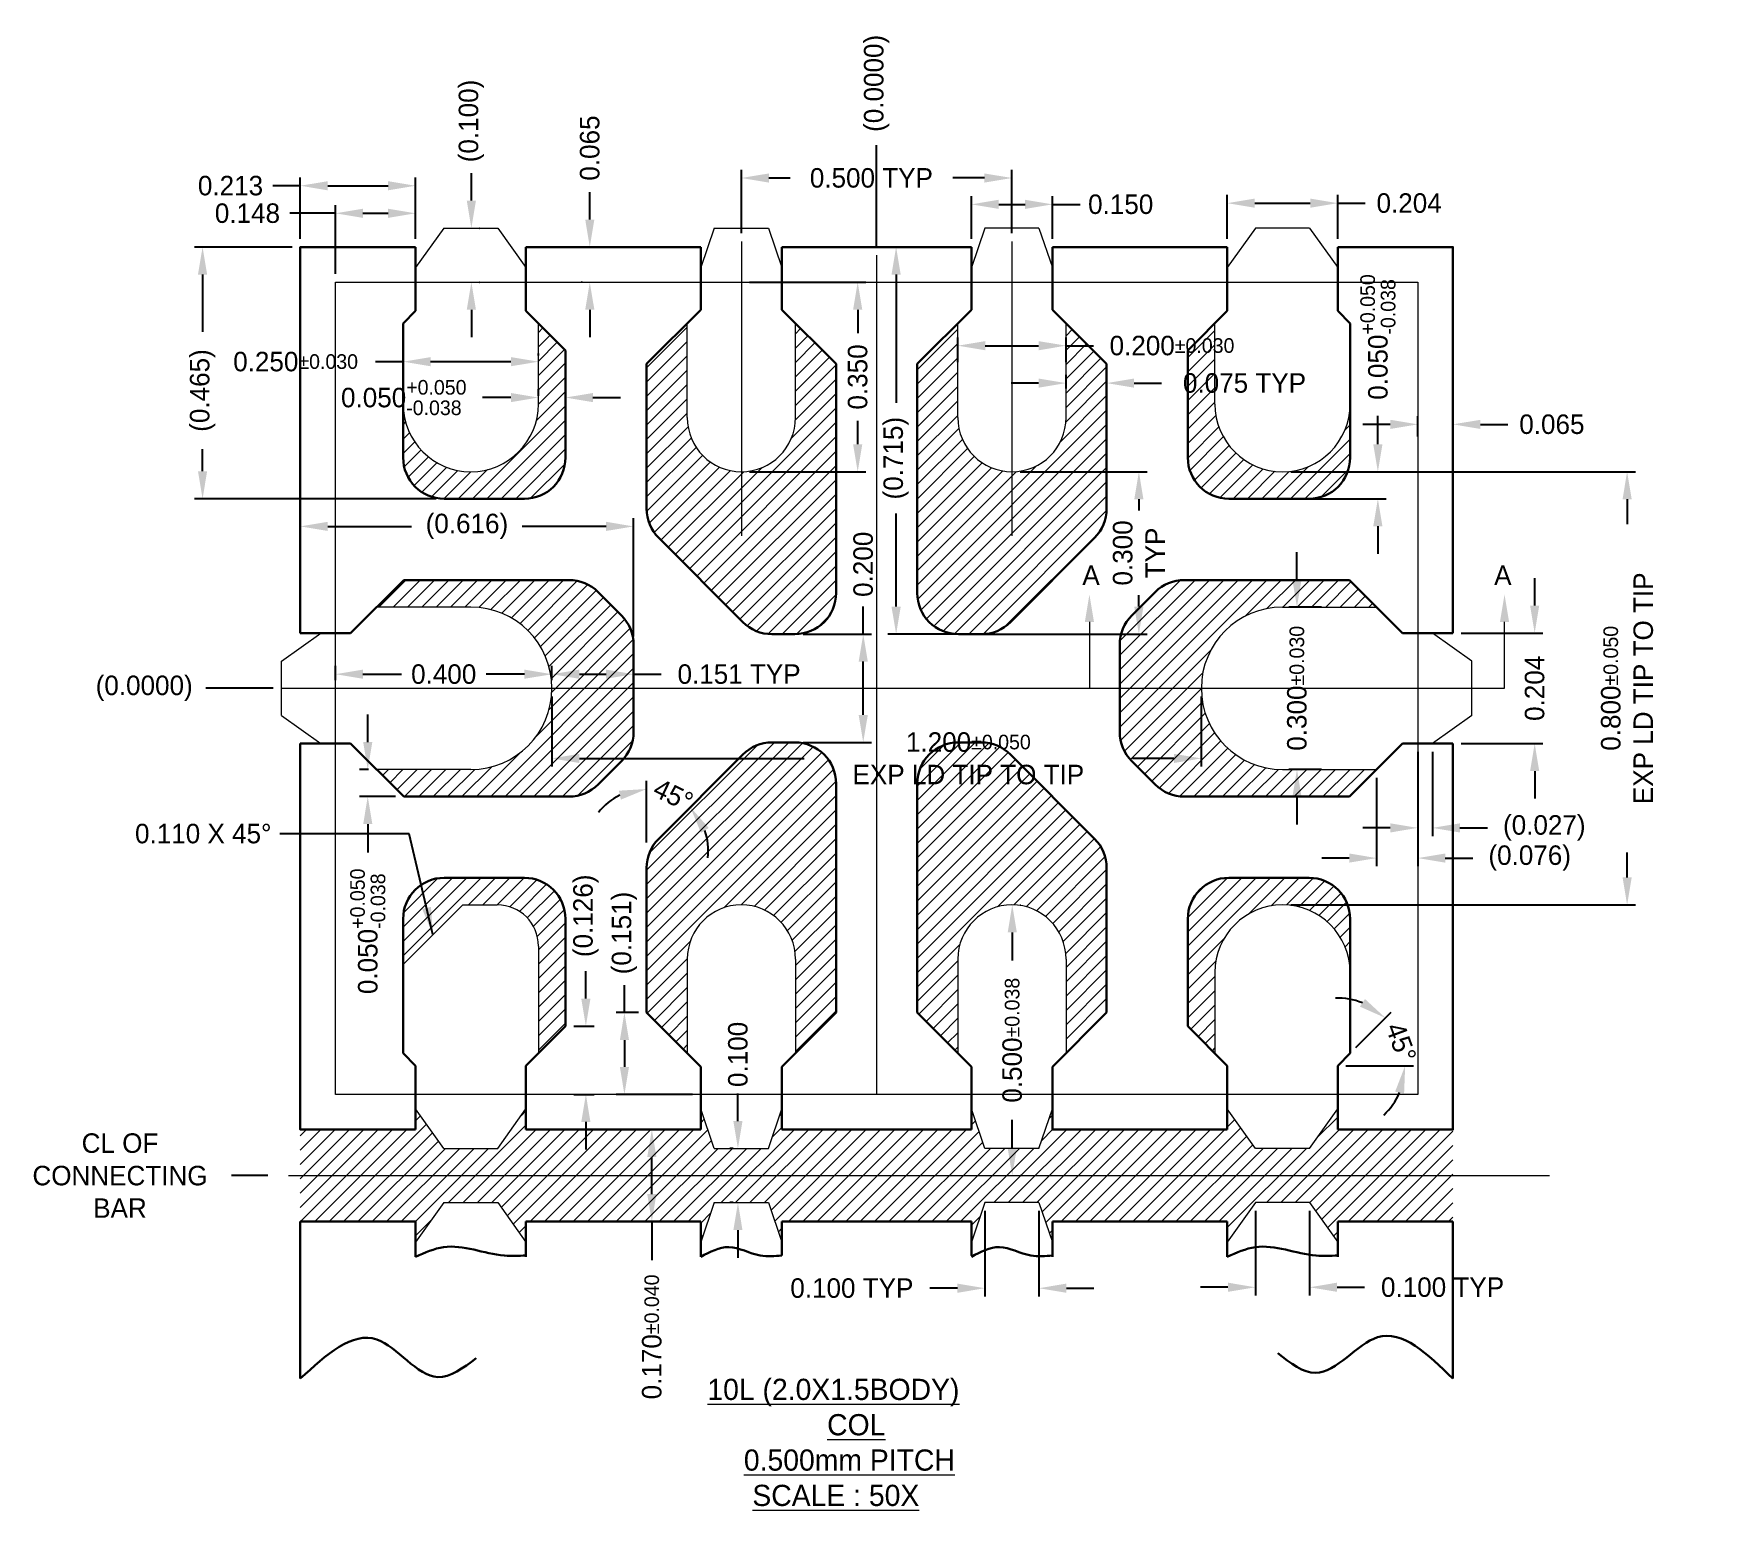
# Model space of a CAD drawing. Extents: x 397.8 to 410.5, y 211.6 to 220.6.
# Drawn here: x 407.398 to 410.517, y 216.082 to 218.809 of the extents above; entities that cross this region are included whole.
import ezdxf

# ---------------------------------------------------------------- set-up
doc = ezdxf.new("R2010")
doc.units = 0
doc.header["$LTSCALE"] = 3
doc.header["$MEASUREMENT"] = 0
for name, pattern in [('CENTER', [2, 1.25, -0.25, 0.25, -0.25]), ('HIDDEN', [0.375, 0.25, -0.125]), ('PHANTOM', [2.5, 1.25, -0.25, 0.25, -0.25, 0.25, -0.25])]:
    doc.linetypes.add(name, pattern=pattern)
for name, color, linetype, lineweight in [('CLIN', 1, 'CENTER', 15), ('DIM', 4, 'Continuous', 13), ('HATCH', 8, 'Continuous', 5), ('HIDN', 6, 'HIDDEN', 15), ('OBJ1', 7, 'Continuous', 30), ('OBJ2', 30, 'Continuous', 30), ('OBJ4', 7, 'Continuous', 30), ('PHANTOM', 5, 'PHANTOM', 15), ('SAW', 2, 'HIDDEN', 15), ('TEXT', 2, 'Continuous', 20)]:
    doc.layers.add(name, color=color, linetype=linetype, lineweight=lineweight)
doc.dimstyles.new('3DEC X 20', dxfattribs={"dimtxt": 0.0889, "dimasz": 0.127, "dimexe": 0.0381, "dimexo": 0.0381, "dimgap": 0.0381, "dimtad": 0, "dimdec": 3, "dimzin": 0, "dimdsep": 46, "dimtxsty": 'Standard', "dimcen": 0.09, "dimadec": 0, "dimazin": 0, "dimtfac": 1, "dimtdec": 3, "dimtofl": 0, "dimtmove": 0, "dimatfit": 3, "dimfxl": 1, "dimtolj": 1, "dimtzin": 0, "dimarcsym": 0})
doc.dimstyles.new('3DEC X 50', dxfattribs={"dimtxt": 0.036, "dimasz": 0.0508, "dimexe": 0.0152, "dimexo": 0.0152, "dimgap": 0.0152, "dimtad": 0, "dimdec": 3, "dimzin": 0, "dimdsep": 46, "dimtxsty": 'Standard', "dimcen": 0.09, "dimadec": 0, "dimazin": 0, "dimtfac": 1, "dimtdec": 3, "dimtofl": 0, "dimtmove": 0, "dimatfit": 3, "dimfxl": 1, "dimtolj": 1, "dimtzin": 0, "dimarcsym": 0})
pattern_1 = [(45, (-131.964278, 9.70986), (-0.01325825215, 0.01325825215), [])]

msp = doc.modelspace()

# ---------------------------------------------------------------- texts
at = {"layer": 'DIM', "insert": (407.83763, 217.31306), "char_height": 0.036, "attachment_point": 9}
msp.add_mtext('0.110 X 45%%D', dxfattribs=at)
at = {"layer": 'TEXT'}
for s, height, p in [('A', 0.036, (409.33608, 217.79078)), ('%%U10L (2.0X1.5BODY)', 0.03916, (408.64314, 216.28545)), ('%%UCOL', 0.03916, (408.86443, 216.22018)), ('%%U0.500mm PITCH', 0.03916, (408.71056, 216.15491)), ('%%USCALE : 50X', 0.03916, (408.72626, 216.08965))]:
    msp.add_text(s, height=height, dxfattribs=at).set_placement(p)
at = {"layer": 'TEXT', "text_generation_flag": 2}
msp.add_text('A', height=0.036, dxfattribs=at).set_placement((410.12925, 217.79078))

# ---------------------------------------------------------------- blocks, each defined once
blk = doc.blocks.new('*D20')
at = {"layer": 'Defpoints', "color": 0, "transparency": 16777216}
for p in [(313.9559, -64.6287), (313.9559, -64.8318), (313.9559, -65.6318)]:
    blk.add_point(p, dxfattribs=at)
at = {"layer": 'DIM', "color": 0, "lineweight": -2, "transparency": 16777216}
blk.add_line((313.9559, -64.8166), (313.9559, -64.6287), dxfattribs=at)
at = {"layer": 'DIM', "color": 0, "transparency": 16777216, "insert": (313.9559, -64.5145), "char_height": 0.036, "attachment_point": 5, "rotation": 90}
blk.add_mtext('\\A1;(0.0000)', dxfattribs=at)
blk = doc.blocks.new('*D19')
at = {"layer": 'Defpoints', "color": 0, "transparency": 16777216}
for p in [(312.7166, -65.6318), (312.8559, -65.6318), (313.9559, -65.6318)]:
    blk.add_point(p, dxfattribs=at)
at = {"layer": 'DIM', "color": 0, "lineweight": -2, "transparency": 16777216}
blk.add_line((312.8407, -65.6318), (312.7166, -65.6318), dxfattribs=at)
at = {"layer": 'DIM', "color": 0, "transparency": 16777216, "insert": (312.6024, -65.6318), "char_height": 0.036, "attachment_point": 5}
blk.add_mtext('\\A1;(0.0000)', dxfattribs=at)
blk = doc.blocks.new('*D21')
at = {"layer": 'Defpoints', "color": 0, "transparency": 16777216}
for p in [(314.8079, -64.7358), (314.6039, -64.8168), (314.8079, -64.8168)]:
    blk.add_point(p, dxfattribs=at)
at = {"layer": 'DIM', "color": 0, "lineweight": -2, "transparency": 16777216}
for p, q in [((314.6039, -64.8016), (314.6039, -64.7206)), ((314.6547, -64.7358), (314.7571, -64.7358)), ((314.8079, -64.8016), (314.8079, -64.7206)), ((314.8079, -64.7358), (314.8587, -64.7358))]:
    blk.add_line(p, q, dxfattribs=at)
at = {"layer": 'DIM', "color": 0, "transparency": 16777216}
for points in [[(314.6547, -64.7273), (314.6547, -64.7442), (314.6039, -64.7358)], [(314.7571, -64.7442), (314.7571, -64.7273), (314.8079, -64.7358)]]:
    blk.add_solid(points, dxfattribs=at)
at = {"layer": 'DIM', "color": 0, "transparency": 16777216, "insert": (314.9399, -64.7358), "char_height": 0.036, "attachment_point": 5}
blk.add_mtext('\\A1;0.204', dxfattribs=at)
blk = doc.blocks.new('*D22')
at = {"layer": 'Defpoints', "color": 0, "transparency": 16777216}
for p in [(314.2809, -64.738), (314.1309, -64.8168), (314.2809, -64.8168)]:
    blk.add_point(p, dxfattribs=at)
at = {"layer": 'DIM', "color": 0, "lineweight": -2, "transparency": 16777216}
for p, q in [((314.1309, -64.8016), (314.1309, -64.7228)), ((314.2809, -64.8016), (314.2809, -64.7228)), ((314.1817, -64.738), (314.2301, -64.738)), ((314.2809, -64.738), (314.3317, -64.738))]:
    blk.add_line(p, q, dxfattribs=at)
at = {"layer": 'DIM', "color": 0, "transparency": 16777216}
for points in [[(314.1817, -64.7295), (314.1817, -64.7464), (314.1309, -64.738)], [(314.2301, -64.7464), (314.2301, -64.7295), (314.2809, -64.738)]]:
    blk.add_solid(points, dxfattribs=at)
at = {"layer": 'DIM', "color": 0, "transparency": 16777216, "insert": (314.4069, -64.738), "char_height": 0.036, "attachment_point": 5}
blk.add_mtext('\\A1;0.150', dxfattribs=at)
blk = doc.blocks.new('*D23')
at = {"layer": 'Defpoints', "color": 0, "transparency": 16777216}
for p in [(314.2059, -64.6893), (313.7059, -64.8063), (314.2059, -64.8063)]:
    blk.add_point(p, dxfattribs=at)
at = {"layer": 'DIM', "color": 0, "lineweight": -2, "transparency": 16777216}
for p, q in [((313.7059, -64.7911), (313.7059, -64.6741)), ((314.2059, -64.7911), (314.2059, -64.6741)), ((313.7567, -64.6893), (313.796, -64.6893)), ((314.1551, -64.6893), (314.0964, -64.6893))]:
    blk.add_line(p, q, dxfattribs=at)
at = {"layer": 'DIM', "color": 0, "transparency": 16777216}
for points in [[(313.7567, -64.6809), (313.7567, -64.6978), (313.7059, -64.6893)], [(314.1551, -64.6978), (314.1551, -64.6809), (314.2059, -64.6893)]]:
    blk.add_solid(points, dxfattribs=at)
at = {"layer": 'DIM', "color": 0, "transparency": 16777216, "insert": (313.9462, -64.6893), "char_height": 0.036, "attachment_point": 5}
blk.add_mtext('\\A1;0.500 TYP', dxfattribs=at)
blk = doc.blocks.new('*D24')
at = {"layer": 'Defpoints', "color": 0, "transparency": 16777216}
for p in [(313.1039, -64.7036), (312.8909, -64.8168), (313.1039, -64.8168)]:
    blk.add_point(p, dxfattribs=at)
at = {"layer": 'DIM', "color": 0, "lineweight": -2, "transparency": 16777216}
for p, q in [((312.8909, -64.7036), (312.8401, -64.7036)), ((312.8909, -64.8016), (312.8909, -64.6884)), ((312.9417, -64.7036), (313.0531, -64.7036)), ((313.1039, -64.8016), (313.1039, -64.6884))]:
    blk.add_line(p, q, dxfattribs=at)
at = {"layer": 'DIM', "color": 0, "transparency": 16777216}
for points in [[(312.9417, -64.6952), (312.9417, -64.7121), (312.8909, -64.7036)], [(313.0531, -64.7121), (313.0531, -64.6952), (313.1039, -64.7036)]]:
    blk.add_solid(points, dxfattribs=at)
at = {"layer": 'DIM', "color": 0, "transparency": 16777216, "insert": (312.7619, -64.7036), "char_height": 0.036, "attachment_point": 5}
blk.add_mtext('\\A1;0.213', dxfattribs=at)
blk = doc.blocks.new('*D25')
at = {"layer": 'Defpoints', "color": 0, "transparency": 16777216}
for p in [(313.1039, -64.7545), (313.1039, -64.8168), (312.9559, -64.8818)]:
    blk.add_point(p, dxfattribs=at)
at = {"layer": 'DIM', "color": 0, "lineweight": -2, "transparency": 16777216}
for p, q in [((312.9559, -64.7545), (312.8714, -64.7545)), ((312.9559, -64.8666), (312.9559, -64.7393)), ((313.0067, -64.7545), (313.0531, -64.7545)), ((313.1039, -64.8016), (313.1039, -64.7393))]:
    blk.add_line(p, q, dxfattribs=at)
at = {"layer": 'DIM', "color": 0, "transparency": 16777216}
for points in [[(313.0067, -64.7461), (313.0067, -64.763), (312.9559, -64.7545)], [(313.0531, -64.763), (313.0531, -64.7461), (313.1039, -64.7545)]]:
    blk.add_solid(points, dxfattribs=at)
at = {"layer": 'DIM', "color": 0, "transparency": 16777216, "insert": (312.7932, -64.7545), "char_height": 0.036, "attachment_point": 5}
blk.add_mtext('\\A1;0.148', dxfattribs=at)
blk = doc.blocks.new('*D26')
at = {"layer": 'Defpoints', "color": 0, "transparency": 16777216}
for p in [(312.8909, -65.3328), (312.8909, -65.5298), (313.5067, -65.5512)]:
    blk.add_point(p, dxfattribs=at)
at = {"layer": 'DIM', "color": 0, "lineweight": -2, "transparency": 16777216}
for p, q in [((312.8909, -65.5146), (312.8909, -65.3176)), ((313.5067, -65.536), (313.5067, -65.3176)), ((312.9417, -65.3328), (313.0966, -65.3328)), ((313.4559, -65.3328), (313.301, -65.3328))]:
    blk.add_line(p, q, dxfattribs=at)
at = {"layer": 'DIM', "color": 0, "transparency": 16777216}
for points in [[(312.9417, -65.3243), (312.9417, -65.3412), (312.8909, -65.3328)], [(313.4559, -65.3412), (313.4559, -65.3243), (313.5067, -65.3328)]]:
    blk.add_solid(points, dxfattribs=at)
at = {"layer": 'DIM', "color": 0, "transparency": 16777216, "insert": (313.1988, -65.3328), "char_height": 0.036, "attachment_point": 5}
blk.add_mtext('\\A1;(0.616)', dxfattribs=at)
blk = doc.blocks.new('*D27')
at = {"layer": 'Defpoints', "color": 0, "transparency": 16777216}
for p in [(313.3309, -65.1068), (313.3809, -65.0948), (313.3809, -65.1068)]:
    blk.add_point(p, dxfattribs=at)
at = {"layer": 'DIM', "color": 0, "lineweight": -2, "transparency": 16777216}
for p, q in [((313.3309, -65.0916), (313.3309, -65.0796)), ((313.3809, -65.0916), (313.3809, -65.0796)), ((313.2801, -65.0948), (313.2278, -65.0948)), ((313.4317, -65.0948), (313.4825, -65.0948))]:
    blk.add_line(p, q, dxfattribs=at)
at = {"layer": 'DIM', "color": 0, "transparency": 16777216}
for points in [[(313.2801, -65.1033), (313.2801, -65.0864), (313.3309, -65.0948)], [(313.4317, -65.0864), (313.4317, -65.1033), (313.3809, -65.0948)]]:
    blk.add_solid(points, dxfattribs=at)
at = {"layer": 'DIM', "color": 0, "transparency": 16777216, "insert": (313.0821, -65.0948), "char_height": 0.036, "attachment_point": 5}
blk.add_mtext('\\A1;0.050{\\H0.027000;\\S+0.050^ -0.038;}', dxfattribs=at)
blk = doc.blocks.new('*D28')
at = {"layer": 'Defpoints', "color": 0, "transparency": 16777216}
for p in [(313.3559, -65.6058), (312.9559, -65.6318), (313.3559, -65.6318)]:
    blk.add_point(p, dxfattribs=at)
at = {"layer": 'DIM', "color": 0, "lineweight": -2, "transparency": 16777216}
for p, q in [((312.9559, -65.6166), (312.9559, -65.5906)), ((313.0067, -65.6058), (313.0777, -65.6058)), ((313.3051, -65.6058), (313.2341, -65.6058)), ((313.3559, -65.6166), (313.3559, -65.5906))]:
    blk.add_line(p, q, dxfattribs=at)
at = {"layer": 'DIM', "color": 0, "transparency": 16777216}
for points in [[(313.0067, -65.5973), (313.0067, -65.6142), (312.9559, -65.6058)], [(313.3051, -65.6142), (313.3051, -65.5973), (313.3559, -65.6058)]]:
    blk.add_solid(points, dxfattribs=at)
at = {"layer": 'DIM', "color": 0, "transparency": 16777216, "insert": (313.1559, -65.6058), "char_height": 0.036, "attachment_point": 5}
blk.add_mtext('\\A1;0.400', dxfattribs=at)
blk = doc.blocks.new('*D29')
at = {"layer": 'Defpoints', "color": 0, "transparency": 16777216}
for p in [(314.3059, -64.999), (314.1059, -65.0448), (314.3059, -65.0448)]:
    blk.add_point(p, dxfattribs=at)
at = {"layer": 'DIM', "color": 0, "lineweight": -2, "transparency": 16777216}
for p, q in [((314.1059, -65.0296), (314.1059, -64.9838)), ((314.3059, -65.0296), (314.3059, -64.9838)), ((314.1567, -64.999), (314.2551, -64.999)), ((314.3059, -64.999), (314.3567, -64.999))]:
    blk.add_line(p, q, dxfattribs=at)
at = {"layer": 'DIM', "color": 0, "transparency": 16777216}
for points in [[(314.1567, -64.9906), (314.1567, -65.0075), (314.1059, -64.999)], [(314.2551, -65.0075), (314.2551, -64.9906), (314.3059, -64.999)]]:
    blk.add_solid(points, dxfattribs=at)
at = {"layer": 'DIM', "color": 0, "transparency": 16777216, "insert": (314.5017, -64.999), "char_height": 0.036, "attachment_point": 5}
blk.add_mtext('\\A1;0.200{\\H0.027000;%%p0.030}', dxfattribs=at)
blk = doc.blocks.new('*D30')
at = {"layer": 'Defpoints', "color": 0, "transparency": 16777216}
for p in [(313.0809, -65.0286), (313.0809, -65.0323), (313.3309, -65.0323)]:
    blk.add_point(p, dxfattribs=at)
at = {"layer": 'DIM', "color": 0, "lineweight": -2, "transparency": 16777216}
for p, q in [((313.0809, -65.0171), (313.0809, -65.0134)), ((313.3309, -65.0171), (313.3309, -65.0134)), ((313.0809, -65.0286), (313.0301, -65.0286)), ((313.2801, -65.0286), (313.1317, -65.0286))]:
    blk.add_line(p, q, dxfattribs=at)
at = {"layer": 'DIM', "color": 0, "transparency": 16777216}
for points in [[(313.1317, -65.0201), (313.1317, -65.037), (313.0809, -65.0286)], [(313.2801, -65.037), (313.2801, -65.0201), (313.3309, -65.0286)]]:
    blk.add_solid(points, dxfattribs=at)
at = {"layer": 'DIM', "color": 0, "transparency": 16777216, "insert": (312.8822, -65.0286), "char_height": 0.036, "attachment_point": 5}
blk.add_mtext('\\A1;0.250{\\H0.027000;%%p0.030}', dxfattribs=at)
blk = doc.blocks.new('*D31')
at = {"layer": 'Defpoints', "color": 0, "transparency": 16777216}
for p in [(314.3809, -65.0681), (314.3059, -65.0934), (314.3809, -65.0934)]:
    blk.add_point(p, dxfattribs=at)
at = {"layer": 'DIM', "color": 0, "lineweight": -2, "transparency": 16777216}
for p, q in [((314.2551, -65.0681), (314.2043, -65.0681)), ((314.3059, -65.0782), (314.3059, -65.0529)), ((314.3809, -65.0782), (314.3809, -65.0529)), ((314.4317, -65.0681), (314.4825, -65.0681))]:
    blk.add_line(p, q, dxfattribs=at)
at = {"layer": 'DIM', "color": 0, "transparency": 16777216}
for points in [[(314.2551, -65.0766), (314.2551, -65.0597), (314.3059, -65.0681)], [(314.4317, -65.0597), (314.4317, -65.0766), (314.3809, -65.0681)]]:
    blk.add_solid(points, dxfattribs=at)
at = {"layer": 'DIM', "color": 0, "transparency": 16777216, "insert": (314.6357, -65.0681), "char_height": 0.036, "attachment_point": 5}
blk.add_mtext('\\A1;0.075 TYP', dxfattribs=at)
blk = doc.blocks.new('*D58')
at = {"layer": 'Defpoints', "color": 0, "transparency": 16777216}
for p in [(313.0319, -65.7818), (313.0155, -65.8318), (313.0819, -65.8318)]:
    blk.add_point(p, dxfattribs=at)
at = {"layer": 'DIM', "color": 0, "lineweight": -2, "transparency": 16777216}
for p, q in [((313.0155, -65.731), (313.0155, -65.6802)), ((313.0167, -65.7818), (313.0003, -65.7818)), ((313.0667, -65.8318), (313.0003, -65.8318)), ((313.0155, -65.8826), (313.0155, -65.9349))]:
    blk.add_line(p, q, dxfattribs=at)
at = {"layer": 'DIM', "color": 0, "transparency": 16777216}
for points in [[(313.0071, -65.731), (313.024, -65.731), (313.0155, -65.7818)], [(313.024, -65.8826), (313.0071, -65.8826), (313.0155, -65.8318)]]:
    blk.add_solid(points, dxfattribs=at)
at = {"layer": 'DIM', "color": 0, "transparency": 16777216, "insert": (313.0155, -66.0806), "char_height": 0.036, "attachment_point": 5, "rotation": 90}
blk.add_mtext('\\A1;0.050{\\H0.027000;\\S+0.050^ -0.038;}', dxfattribs=at)
blk = doc.blocks.new('*D32')
at = {"layer": 'Defpoints', "color": 0, "transparency": 16777216}
for p in [(313.4258, -64.8168), (313.427, -64.8168), (313.427, -64.8818)]:
    blk.add_point(p, dxfattribs=at)
at = {"layer": 'DIM', "color": 0, "lineweight": -2, "transparency": 16777216}
for p, q in [((313.4258, -64.766), (313.4258, -64.7152)), ((313.4118, -64.8168), (313.4106, -64.8168)), ((313.4118, -64.8818), (313.4106, -64.8818)), ((313.4258, -64.9326), (313.4258, -64.9834))]:
    blk.add_line(p, q, dxfattribs=at)
at = {"layer": 'DIM', "color": 0, "transparency": 16777216}
for points in [[(313.4174, -64.766), (313.4343, -64.766), (313.4258, -64.8168)], [(313.4343, -64.9326), (313.4174, -64.9326), (313.4258, -64.8818)]]:
    blk.add_solid(points, dxfattribs=at)
at = {"layer": 'DIM', "color": 0, "transparency": 16777216, "insert": (313.4258, -64.634), "char_height": 0.036, "attachment_point": 5, "rotation": 90}
blk.add_mtext('\\A1;0.065', dxfattribs=at)
blk = doc.blocks.new('*D33')
at = {"layer": 'Defpoints', "color": 0, "transparency": 16777216}
for p in [(313.2059, -64.7818), (313.2059, -64.8818), (313.207, -64.8818)]:
    blk.add_point(p, dxfattribs=at)
at = {"layer": 'DIM', "color": 0, "lineweight": -2, "transparency": 16777216}
for p, q in [((313.207, -64.731), (313.207, -64.6802)), ((313.2211, -64.7818), (313.2222, -64.7818)), ((313.2211, -64.8818), (313.2222, -64.8818)), ((313.207, -64.9326), (313.207, -64.9834))]:
    blk.add_line(p, q, dxfattribs=at)
at = {"layer": 'DIM', "color": 0, "transparency": 16777216}
for points in [[(313.1985, -64.731), (313.2155, -64.731), (313.207, -64.7818)], [(313.2155, -64.9326), (313.1985, -64.9326), (313.207, -64.8818)]]:
    blk.add_solid(points, dxfattribs=at)
at = {"layer": 'DIM', "color": 0, "transparency": 16777216, "insert": (313.207, -64.584), "char_height": 0.036, "attachment_point": 5, "rotation": 90}
blk.add_mtext('\\A1;(0.100)', dxfattribs=at)
blk = doc.blocks.new('*D46')
at = {"layer": 'Defpoints', "color": 0, "transparency": 16777216}
for p in [(313.9919, -64.8168), (314.1309, -64.8168), (314.1282, -65.5318)]:
    blk.add_point(p, dxfattribs=at)
at = {"layer": 'DIM', "color": 0, "lineweight": -2, "transparency": 16777216}
for p, q in [((314.1157, -64.8168), (313.9767, -64.8168)), ((313.9919, -64.8676), (313.9919, -65.1046)), ((313.9919, -65.481), (313.9919, -65.309)), ((314.113, -65.5318), (313.9767, -65.5318))]:
    blk.add_line(p, q, dxfattribs=at)
at = {"layer": 'DIM', "color": 0, "transparency": 16777216}
for points in [[(314.0004, -64.8676), (313.9834, -64.8676), (313.9919, -64.8168)], [(313.9834, -65.481), (314.0004, -65.481), (313.9919, -65.5318)]]:
    blk.add_solid(points, dxfattribs=at)
at = {"layer": 'DIM', "color": 0, "transparency": 16777216, "insert": (313.9919, -65.2068), "char_height": 0.036, "attachment_point": 5, "rotation": 90}
blk.add_mtext('\\A1;(0.715)', dxfattribs=at)
blk = doc.blocks.new('*D34')
at = {"layer": 'Defpoints', "color": 0, "transparency": 16777216}
for p in [(312.7103, -64.8168), (312.8909, -64.8168), (313.1569, -65.2818)]:
    blk.add_point(p, dxfattribs=at)
at = {"layer": 'DIM', "color": 0, "lineweight": -2, "transparency": 16777216}
for p, q in [((312.8757, -64.8168), (312.6951, -64.8168)), ((312.7103, -64.8676), (312.7103, -64.9736)), ((312.7103, -65.231), (312.7103, -65.19)), ((313.1417, -65.2818), (312.6951, -65.2818))]:
    blk.add_line(p, q, dxfattribs=at)
at = {"layer": 'DIM', "color": 0, "transparency": 16777216}
for points in [[(312.7187, -64.8676), (312.7018, -64.8676), (312.7103, -64.8168)], [(312.7018, -65.231), (312.7187, -65.231), (312.7103, -65.2818)]]:
    blk.add_solid(points, dxfattribs=at)
at = {"layer": 'DIM', "color": 0, "transparency": 16777216, "insert": (312.7103, -65.0818), "char_height": 0.036, "attachment_point": 5, "rotation": 90}
blk.add_mtext('\\A1;(0.465)', dxfattribs=at)
blk = doc.blocks.new('*D65')
at = {"layer": 'Defpoints', "color": 0, "transparency": 16777216}
for p in [(313.3559, -65.6318), (314.5559, -65.6318), (314.5559, -65.7613)]:
    blk.add_point(p, dxfattribs=at)
at = {"layer": 'DIM', "color": 0, "lineweight": -2, "transparency": 16777216}
for p, q in [((313.3559, -65.647), (313.3559, -65.7765)), ((314.5559, -65.647), (314.5559, -65.7765)), ((313.4067, -65.7613), (313.8222, -65.7613)), ((314.5051, -65.7613), (314.4286, -65.7613))]:
    blk.add_line(p, q, dxfattribs=at)
at = {"layer": 'DIM', "color": 0, "transparency": 16777216}
for points in [[(313.4067, -65.7528), (313.4067, -65.7698), (313.3559, -65.7613)], [(314.5051, -65.7698), (314.5051, -65.7528), (314.5559, -65.7613)]]:
    blk.add_solid(points, dxfattribs=at)
at = {"layer": 'DIM', "color": 0, "transparency": 16777216, "insert": (314.1254, -65.7613), "char_height": 0.036, "attachment_point": 5}
blk.add_mtext('\\A1;1.200{\\H0.027000;%%p0.050} \\PEXP LD TIP TO TIP', dxfattribs=at)
blk = doc.blocks.new('*D35')
at = {"layer": 'Defpoints', "color": 0, "transparency": 16777216}
for p in [(314.2059, -65.2318), (314.1282, -65.5318), (314.4405, -65.5318)]:
    blk.add_point(p, dxfattribs=at)
at = {"layer": 'DIM', "color": 0, "lineweight": -2, "transparency": 16777216}
for p, q in [((314.2211, -65.2318), (314.4557, -65.2318)), ((314.4405, -65.2826), (314.4405, -65.3036)), ((314.4405, -65.481), (314.4405, -65.46)), ((314.1434, -65.5318), (314.4557, -65.5318))]:
    blk.add_line(p, q, dxfattribs=at)
at = {"layer": 'DIM', "color": 0, "transparency": 16777216}
for points in [[(314.4489, -65.2826), (314.432, -65.2826), (314.4405, -65.2318)], [(314.432, -65.481), (314.4489, -65.481), (314.4405, -65.5318)]]:
    blk.add_solid(points, dxfattribs=at)
at = {"layer": 'DIM', "color": 0, "transparency": 16777216, "insert": (314.4405, -65.3818), "char_height": 0.036, "attachment_point": 5, "rotation": 90}
blk.add_mtext('\\A1;0.300 \\PTYP', dxfattribs=at)
blk = doc.blocks.new('*D36')
at = {"layer": 'Defpoints', "color": 0, "transparency": 16777216}
for p in [(313.8049, -65.5318), (313.9311, -65.5318), (313.8049, -65.7318)]:
    blk.add_point(p, dxfattribs=at)
at = {"layer": 'DIM', "color": 0, "lineweight": -2, "transparency": 16777216}
for p, q in [((313.9311, -65.5318), (313.9311, -65.481)), ((313.8201, -65.5318), (313.9463, -65.5318)), ((313.9311, -65.681), (313.9311, -65.5826)), ((313.8201, -65.7318), (313.9463, -65.7318))]:
    blk.add_line(p, q, dxfattribs=at)
at = {"layer": 'DIM', "color": 0, "transparency": 16777216}
for points in [[(313.9396, -65.5826), (313.9227, -65.5826), (313.9311, -65.5318)], [(313.9227, -65.681), (313.9396, -65.681), (313.9311, -65.7318)]]:
    blk.add_solid(points, dxfattribs=at)
at = {"layer": 'DIM', "color": 0, "transparency": 16777216, "insert": (313.9311, -65.4028), "char_height": 0.036, "attachment_point": 5, "rotation": 90}
blk.add_mtext('\\A1;0.200', dxfattribs=at)
blk = doc.blocks.new('*D37')
at = {"layer": 'Defpoints', "color": 0, "transparency": 16777216}
for p in [(313.6996, -66.4818), (313.7059, -66.4818), (313.7059, -66.5818)]:
    blk.add_point(p, dxfattribs=at)
at = {"layer": 'DIM', "color": 0, "lineweight": -2, "transparency": 16777216}
for p, q in [((313.6996, -66.431), (313.6996, -66.3802)), ((313.6907, -66.4818), (313.6844, -66.4818)), ((313.6907, -66.5818), (313.6844, -66.5818)), ((313.6996, -66.6326), (313.6996, -66.6834))]:
    blk.add_line(p, q, dxfattribs=at)
at = {"layer": 'DIM', "color": 0, "transparency": 16777216}
for points in [[(313.6911, -66.431), (313.708, -66.431), (313.6996, -66.4818)], [(313.708, -66.6326), (313.6911, -66.6326), (313.6996, -66.5818)]]:
    blk.add_solid(points, dxfattribs=at)
at = {"layer": 'DIM', "color": 0, "transparency": 16777216, "insert": (313.6996, -66.308), "char_height": 0.036, "attachment_point": 5, "rotation": 90}
blk.add_mtext('\\A1;0.100', dxfattribs=at)
blk = doc.blocks.new('*D38')
at = {"layer": 'Defpoints', "color": 0, "transparency": 16777216}
for p in [(314.2059, -66.0318), (314.2059, -66.5318), (314.2065, -66.5318)]:
    blk.add_point(p, dxfattribs=at)
at = {"layer": 'DIM', "color": 0, "lineweight": -2, "transparency": 16777216}
for p, q in [((314.2211, -66.0318), (314.2217, -66.0318)), ((314.2065, -66.0826), (314.2065, -66.1346)), ((314.2065, -66.481), (314.2065, -66.429)), ((314.2211, -66.5318), (314.2217, -66.5318))]:
    blk.add_line(p, q, dxfattribs=at)
at = {"layer": 'DIM', "color": 0, "transparency": 16777216}
for points in [[(314.215, -66.0826), (314.1981, -66.0826), (314.2065, -66.0318)], [(314.1981, -66.481), (314.215, -66.481), (314.2065, -66.5318)]]:
    blk.add_solid(points, dxfattribs=at)
at = {"layer": 'DIM', "color": 0, "transparency": 16777216, "insert": (314.2065, -66.2818), "char_height": 0.036, "attachment_point": 5, "rotation": 90}
blk.add_mtext('\\A1;0.500{\\H0.027000;%%p0.038}', dxfattribs=at)
blk = doc.blocks.new('*D39')
at = {"layer": 'Defpoints', "color": 0, "transparency": 16777216}
for p in [(314.9159, -66.2664), (314.8309, -66.3058), (314.7715, -66.3288), (314.8079, -66.3288), (314.8079, -66.3288)]:
    blk.add_point(p, dxfattribs=at)
at = {"layer": 'DIM', "color": 0, "lineweight": -2, "transparency": 16777216}
for p, q in [((314.8417, -66.295), (314.9069, -66.2298)), ((314.8231, -66.3288), (314.9478, -66.3288))]:
    blk.add_line(p, q, dxfattribs=at)
for start, end in [(68.4998, 91.9996), (313.0004, 336.5002)]:
    blk.add_arc((314.8079, -66.3288), 0.1247, start, end, dxfattribs=at)
at = {"layer": 'DIM', "color": 0, "transparency": 16777216}
for points in [[(314.849, -66.2198), (314.8583, -66.2057), (314.8961, -66.2406)], [(314.9306, -66.3802), (314.914, -66.3768), (314.9326, -66.3288)]]:
    blk.add_solid(points, dxfattribs=at)
at = {"layer": 'DIM', "color": 0, "transparency": 16777216, "insert": (314.925, -66.2857), "char_height": 0.036, "attachment_point": 5, "rotation": 290.2338}
blk.add_mtext('\\A1;45%%d', dxfattribs=at)
blk = doc.blocks.new('*D40')
at = {"layer": 'Defpoints', "color": 0, "transparency": 16777216}
for p in [(314.8799, -65.7818), (314.9559, -65.7818), (314.9559, -65.9454)]:
    blk.add_point(p, dxfattribs=at)
at = {"layer": 'DIM', "color": 0, "lineweight": -2, "transparency": 16777216}
for p, q in [((314.8799, -65.797), (314.8799, -65.9606)), ((314.9559, -65.797), (314.9559, -65.9606)), ((314.8291, -65.9454), (314.7783, -65.9454)), ((315.0067, -65.9454), (315.0575, -65.9454))]:
    blk.add_line(p, q, dxfattribs=at)
at = {"layer": 'DIM', "color": 0, "transparency": 16777216}
for points in [[(314.8291, -65.9538), (314.8291, -65.9369), (314.8799, -65.9454)], [(315.0067, -65.9369), (315.0067, -65.9538), (314.9559, -65.9454)]]:
    blk.add_solid(points, dxfattribs=at)
at = {"layer": 'DIM', "color": 0, "transparency": 16777216, "insert": (315.1627, -65.9454), "char_height": 0.036, "attachment_point": 5}
blk.add_mtext('\\A1;(0.076)', dxfattribs=at)
blk = doc.blocks.new('*D41')
at = {"layer": 'Defpoints', "color": 0, "transparency": 16777216}
for p in [(314.9559, -65.7338), (314.9829, -65.7338), (314.9829, -65.8896)]:
    blk.add_point(p, dxfattribs=at)
at = {"layer": 'DIM', "color": 0, "lineweight": -2, "transparency": 16777216}
for p, q in [((314.9559, -65.749), (314.9559, -65.9048)), ((314.9829, -65.749), (314.9829, -65.9048)), ((314.9051, -65.8896), (314.8543, -65.8896)), ((315.0337, -65.8896), (315.0845, -65.8896))]:
    blk.add_line(p, q, dxfattribs=at)
at = {"layer": 'DIM', "color": 0, "transparency": 16777216}
for points in [[(314.9051, -65.8981), (314.9051, -65.8812), (314.9559, -65.8896)], [(315.0337, -65.8812), (315.0337, -65.8981), (314.9829, -65.8896)]]:
    blk.add_solid(points, dxfattribs=at)
at = {"layer": 'DIM', "color": 0, "transparency": 16777216, "insert": (315.1897, -65.8896), "char_height": 0.036, "attachment_point": 5}
blk.add_mtext('\\A1;(0.027)', dxfattribs=at)
blk = doc.blocks.new('*D42')
at = {"layer": 'Defpoints', "color": 0, "transparency": 16777216}
for p in [(315.0209, -65.1443), (314.9559, -65.1821), (315.0209, -65.1821)]:
    blk.add_point(p, dxfattribs=at)
at = {"layer": 'DIM', "color": 0, "lineweight": -2, "transparency": 16777216}
for p, q in [((314.9559, -65.1669), (314.9559, -65.1291)), ((315.0209, -65.1669), (315.0209, -65.1291)), ((314.9051, -65.1443), (314.8543, -65.1443)), ((315.0717, -65.1443), (315.1225, -65.1443))]:
    blk.add_line(p, q, dxfattribs=at)
at = {"layer": 'DIM', "color": 0, "transparency": 16777216}
for points in [[(314.9051, -65.1528), (314.9051, -65.1359), (314.9559, -65.1443)], [(315.0717, -65.1359), (315.0717, -65.1528), (315.0209, -65.1443)]]:
    blk.add_solid(points, dxfattribs=at)
at = {"layer": 'DIM', "color": 0, "transparency": 16777216, "insert": (315.2037, -65.1443), "char_height": 0.036, "attachment_point": 5}
blk.add_mtext('\\A1;0.065', dxfattribs=at)
blk = doc.blocks.new('*D43')
at = {"layer": 'Defpoints', "color": 0, "transparency": 16777216}
for p in [(313.5405, -66.4468), (313.5405, -66.4468), (313.5405, -66.6168)]:
    blk.add_point(p, dxfattribs=at)
at = {"layer": 'DIM', "color": 0, "lineweight": -2, "transparency": 16777216}
for p, q in [((313.5253, -66.4468), (313.5253, -66.4468)), ((313.5405, -66.566), (313.5405, -66.4976)), ((313.5253, -66.6168), (313.5253, -66.6168)), ((313.5405, -66.6168), (313.5405, -66.6878))]:
    blk.add_line(p, q, dxfattribs=at)
at = {"layer": 'DIM', "color": 0, "transparency": 16777216}
for points in [[(313.549, -66.4976), (313.532, -66.4976), (313.5405, -66.4468)], [(313.532, -66.566), (313.549, -66.566), (313.5405, -66.6168)]]:
    blk.add_solid(points, dxfattribs=at)
at = {"layer": 'DIM', "color": 0, "transparency": 16777216, "insert": (313.5405, -66.8298), "char_height": 0.036, "attachment_point": 5, "rotation": 90}
blk.add_mtext('\\A1;0.170{\\H0.027000;%%p0.040}', dxfattribs=at)
blk = doc.blocks.new('*D44')
at = {"layer": 'Defpoints', "color": 0, "transparency": 16777216}
for p in [(314.1559, -66.5818), (314.2559, -66.5818), (314.2559, -66.7398)]:
    blk.add_point(p, dxfattribs=at)
at = {"layer": 'DIM', "color": 0, "lineweight": -2, "transparency": 16777216}
for p, q in [((314.1559, -66.597), (314.1559, -66.755)), ((314.2559, -66.597), (314.2559, -66.755)), ((314.1051, -66.7398), (314.0543, -66.7398)), ((314.3067, -66.7398), (314.3575, -66.7398))]:
    blk.add_line(p, q, dxfattribs=at)
at = {"layer": 'DIM', "color": 0, "transparency": 16777216}
for points in [[(314.1051, -66.7483), (314.1051, -66.7313), (314.1559, -66.7398)], [(314.3067, -66.7313), (314.3067, -66.7483), (314.2559, -66.7398)]]:
    blk.add_solid(points, dxfattribs=at)
at = {"layer": 'DIM', "color": 0, "transparency": 16777216, "insert": (313.9101, -66.7398), "char_height": 0.036, "attachment_point": 5}
blk.add_mtext('\\A1;0.100 TYP', dxfattribs=at)
blk = doc.blocks.new('*D45')
at = {"layer": 'Defpoints', "color": 0, "transparency": 16777216}
for p in [(313.9559, -65.6318), (312.7638, -66.5318), (312.869, -66.5318)]:
    blk.add_point(p, dxfattribs=at)
at = {"layer": 'DIM', "color": 0, "lineweight": -2, "transparency": 16777216}
blk.add_line((312.8309, -66.5318), (312.7638, -66.5318), dxfattribs=at)
at = {"layer": 'DIM', "color": 0, "transparency": 16777216, "insert": (312.5577, -66.5318), "char_height": 0.036, "attachment_point": 5}
blk.add_mtext('\\A1;CL OF\\PCONNECTING\\PBAR', dxfattribs=at)
blk = doc.blocks.new('*D55')
at = {"layer": 'Defpoints', "color": 0, "transparency": 16777216}
for p in [(314.7059, -65.2318), (314.7059, -66.0318), (315.3427, -66.0318)]:
    blk.add_point(p, dxfattribs=at)
at = {"layer": 'DIM', "color": 0, "lineweight": -2, "transparency": 16777216}
for p, q in [((314.7211, -65.2318), (315.3579, -65.2318)), ((315.3427, -65.2826), (315.3427, -65.3286)), ((315.3427, -65.981), (315.3427, -65.935)), ((314.7211, -66.0318), (315.3579, -66.0318))]:
    blk.add_line(p, q, dxfattribs=at)
at = {"layer": 'DIM', "color": 0, "transparency": 16777216}
for points in [[(315.3512, -65.2826), (315.3343, -65.2826), (315.3427, -65.2318)], [(315.3343, -65.981), (315.3512, -65.981), (315.3427, -66.0318)]]:
    blk.add_solid(points, dxfattribs=at)
at = {"layer": 'DIM', "color": 0, "transparency": 16777216, "insert": (315.3427, -65.6318), "char_height": 0.036, "attachment_point": 5, "rotation": 90}
blk.add_mtext('\\A1;0.800{\\H0.027000;%%p0.050} \\PEXP LD TIP TO TIP', dxfattribs=at)
blk = doc.blocks.new('*D56')
at = {"layer": 'Defpoints', "color": 0, "transparency": 16777216}
for p in [(313.3809, -66.2558), (313.3809, -66.3818), (313.4186, -66.3818)]:
    blk.add_point(p, dxfattribs=at)
at = {"layer": 'DIM', "color": 0, "lineweight": -2, "transparency": 16777216}
for p, q in [((313.4186, -66.205), (313.4186, -66.1542)), ((313.3961, -66.2558), (313.4338, -66.2558)), ((313.3961, -66.3818), (313.4338, -66.3818)), ((313.4186, -66.4326), (313.4186, -66.4834))]:
    blk.add_line(p, q, dxfattribs=at)
at = {"layer": 'DIM', "color": 0, "transparency": 16777216}
for points in [[(313.4101, -66.205), (313.427, -66.205), (313.4186, -66.2558)], [(313.427, -66.4326), (313.4101, -66.4326), (313.4186, -66.3818)]]:
    blk.add_solid(points, dxfattribs=at)
at = {"layer": 'DIM', "color": 0, "transparency": 16777216, "insert": (313.4186, -66.052), "char_height": 0.036, "attachment_point": 5, "rotation": 90}
blk.add_mtext('\\A1;(0.126)', dxfattribs=at)
blk = doc.blocks.new('*D57')
at = {"layer": 'Defpoints', "color": 0, "transparency": 16777216}
for p in [(313.5309, -66.2308), (313.4898, -66.3818), (313.6309, -66.3818)]:
    blk.add_point(p, dxfattribs=at)
at = {"layer": 'DIM', "color": 0, "lineweight": -2, "transparency": 16777216}
for p, q in [((313.4898, -66.2308), (313.4898, -66.18)), ((313.5157, -66.2308), (313.4746, -66.2308)), ((313.4898, -66.2816), (313.4898, -66.331)), ((313.6157, -66.3818), (313.4746, -66.3818))]:
    blk.add_line(p, q, dxfattribs=at)
at = {"layer": 'DIM', "color": 0, "transparency": 16777216}
for points in [[(313.4983, -66.2816), (313.4814, -66.2816), (313.4898, -66.2308)], [(313.4814, -66.331), (313.4983, -66.331), (313.4898, -66.3818)]]:
    blk.add_solid(points, dxfattribs=at)
at = {"layer": 'DIM', "color": 0, "transparency": 16777216, "insert": (313.4898, -66.0838), "char_height": 0.036, "attachment_point": 5, "rotation": 90}
blk.add_mtext('\\A1;(0.151)', dxfattribs=at)
blk = doc.blocks.new('*D59')
at = {"layer": 'Defpoints', "color": 0, "transparency": 16777216}
for p in [(313.7059, -64.8818), (313.9209, -64.8818), (313.7059, -65.2318)]:
    blk.add_point(p, dxfattribs=at)
at = {"layer": 'DIM', "color": 0, "lineweight": -2, "transparency": 16777216}
for p, q in [((313.7211, -64.8818), (313.9361, -64.8818)), ((313.9209, -64.9326), (313.9209, -64.9756)), ((313.9209, -65.181), (313.9209, -65.138)), ((313.7211, -65.2318), (313.9361, -65.2318))]:
    blk.add_line(p, q, dxfattribs=at)
at = {"layer": 'DIM', "color": 0, "transparency": 16777216}
for points in [[(313.9294, -64.9326), (313.9124, -64.9326), (313.9209, -64.8818)], [(313.9124, -65.181), (313.9294, -65.181), (313.9209, -65.2318)]]:
    blk.add_solid(points, dxfattribs=at)
at = {"layer": 'DIM', "color": 0, "transparency": 16777216, "insert": (313.9209, -65.0568), "char_height": 0.036, "attachment_point": 5, "rotation": 90}
blk.add_mtext('\\A1;0.350', dxfattribs=at)
blk = doc.blocks.new('*D60')
at = {"layer": 'Defpoints', "color": 0, "transparency": 16777216}
for p in [(314.7929, -65.4818), (314.7326, -65.7818), (314.7929, -65.7818)]:
    blk.add_point(p, dxfattribs=at)
at = {"layer": 'DIM', "color": 0, "lineweight": -2, "transparency": 16777216}
for p, q in [((314.7326, -65.431), (314.7326, -65.3802)), ((314.7777, -65.4818), (314.7174, -65.4818)), ((314.7777, -65.7818), (314.7174, -65.7818)), ((314.7326, -65.8326), (314.7326, -65.8834))]:
    blk.add_line(p, q, dxfattribs=at)
at = {"layer": 'DIM', "color": 0, "transparency": 16777216}
for points in [[(314.7242, -65.431), (314.7411, -65.431), (314.7326, -65.4818)], [(314.7411, -65.8326), (314.7242, -65.8326), (314.7326, -65.7818)]]:
    blk.add_solid(points, dxfattribs=at)
at = {"layer": 'DIM', "color": 0, "transparency": 16777216, "insert": (314.7326, -65.6318), "char_height": 0.036, "attachment_point": 5, "rotation": 90}
blk.add_mtext('\\A1;0.300{\\H0.027000;%%p0.030}', dxfattribs=at)
blk = doc.blocks.new('*D64')
at = {"layer": 'Defpoints', "color": 0, "transparency": 16777216}
for p in [(315.0209, -65.5298), (315.1719, -65.5298), (315.0209, -65.7338)]:
    blk.add_point(p, dxfattribs=at)
at = {"layer": 'DIM', "color": 0, "lineweight": -2, "transparency": 16777216}
for p, q in [((315.1719, -65.479), (315.1719, -65.4282)), ((315.0361, -65.5298), (315.1871, -65.5298)), ((315.0361, -65.7338), (315.1871, -65.7338)), ((315.1719, -65.7846), (315.1719, -65.8354))]:
    blk.add_line(p, q, dxfattribs=at)
at = {"layer": 'DIM', "color": 0, "transparency": 16777216}
for points in [[(315.1634, -65.479), (315.1803, -65.479), (315.1719, -65.5298)], [(315.1803, -65.7846), (315.1634, -65.7846), (315.1719, -65.7338)]]:
    blk.add_solid(points, dxfattribs=at)
at = {"layer": 'DIM', "color": 0, "transparency": 16777216, "insert": (315.1719, -65.6318), "char_height": 0.036, "attachment_point": 5, "rotation": 90}
blk.add_mtext('\\A1;0.204', dxfattribs=at)
blk = doc.blocks.new('*D66')
at = {"layer": 'Defpoints', "color": 0, "transparency": 16777216}
for p in [(313.5067, -65.6058), (313.3559, -65.6318), (313.5067, -65.6318)]:
    blk.add_point(p, dxfattribs=at)
at = {"layer": 'DIM', "color": 0, "lineweight": -2, "transparency": 16777216}
for p, q in [((313.3559, -65.6166), (313.3559, -65.5906)), ((313.4067, -65.6058), (313.4559, -65.6058)), ((313.5067, -65.6166), (313.5067, -65.5906)), ((313.5067, -65.6058), (313.5575, -65.6058))]:
    blk.add_line(p, q, dxfattribs=at)
at = {"layer": 'DIM', "color": 0, "transparency": 16777216}
for points in [[(313.4067, -65.5973), (313.4067, -65.6142), (313.3559, -65.6058)], [(313.4559, -65.6142), (313.4559, -65.5973), (313.5067, -65.6058)]]:
    blk.add_solid(points, dxfattribs=at)
at = {"layer": 'DIM', "color": 0, "transparency": 16777216, "insert": (313.7017, -65.6058), "char_height": 0.036, "attachment_point": 5}
blk.add_mtext('\\A1;0.151 TYP', dxfattribs=at)
blk = doc.blocks.new('*D67')
at = {"layer": 'Defpoints', "color": 0, "transparency": 16777216}
for p in [(314.6559, -66.5818), (314.7559, -66.5818), (314.7559, -66.7381)]:
    blk.add_point(p, dxfattribs=at)
at = {"layer": 'DIM', "color": 0, "lineweight": -2, "transparency": 16777216}
for p, q in [((314.6559, -66.597), (314.6559, -66.7533)), ((314.7559, -66.597), (314.7559, -66.7533)), ((314.6051, -66.7381), (314.5543, -66.7381)), ((314.8067, -66.7381), (314.8575, -66.7381))]:
    blk.add_line(p, q, dxfattribs=at)
at = {"layer": 'DIM', "color": 0, "transparency": 16777216}
for points in [[(314.6051, -66.7465), (314.6051, -66.7296), (314.6559, -66.7381)], [(314.8067, -66.7296), (314.8067, -66.7465), (314.7559, -66.7381)]]:
    blk.add_solid(points, dxfattribs=at)
at = {"layer": 'DIM', "color": 0, "transparency": 16777216, "insert": (315.0017, -66.7381), "char_height": 0.036, "attachment_point": 5}
blk.add_mtext('\\A1;0.100 TYP', dxfattribs=at)
blk = doc.blocks.new('*D68')
at = {"layer": 'Defpoints', "color": 0, "transparency": 16777216}
for p in [(314.7059, -65.2318), (314.7059, -65.2818), (314.8821, -65.2818)]:
    blk.add_point(p, dxfattribs=at)
at = {"layer": 'DIM', "color": 0, "lineweight": -2, "transparency": 16777216}
for p, q in [((314.8821, -65.181), (314.8821, -65.1287)), ((314.7211, -65.2318), (314.8973, -65.2318)), ((314.7211, -65.2818), (314.8973, -65.2818)), ((314.8821, -65.3326), (314.8821, -65.3834))]:
    blk.add_line(p, q, dxfattribs=at)
at = {"layer": 'DIM', "color": 0, "transparency": 16777216}
for points in [[(314.8736, -65.181), (314.8906, -65.181), (314.8821, -65.2318)], [(314.8906, -65.3326), (314.8736, -65.3326), (314.8821, -65.2818)]]:
    blk.add_solid(points, dxfattribs=at)
at = {"layer": 'DIM', "color": 0, "transparency": 16777216, "insert": (314.8821, -64.983), "char_height": 0.036, "attachment_point": 5, "rotation": 90}
blk.add_mtext('\\A1;0.050{\\H0.027000;\\S+0.050^ -0.038;}', dxfattribs=at)
blk = doc.blocks.new('*D69')
at = {"layer": 'Defpoints', "color": 0, "transparency": 16777216}
for p in [(313.7087, -65.754), (313.5604, -65.8217), (313.5532, -65.9095), (313.5309, -65.9633), (313.5309, -66.2308)]:
    blk.add_point(p, dxfattribs=at)
at = {"layer": 'DIM', "color": 0, "lineweight": -2, "transparency": 16777216}
blk.add_line((313.5309, -65.9166), (313.5309, -65.8026), dxfattribs=at)
for start, end in [(115.7597, 141.5195), (353.4805, 19.2403)]:
    blk.add_arc((313.5309, -65.9318), 0.1139, start, end, dxfattribs=at)
at = {"layer": 'DIM', "color": 0, "transparency": 16777216}
for points in [[(313.4833, -65.8374), (313.4795, -65.8209), (313.5309, -65.8178)], [(313.6457, -65.8897), (313.6313, -65.8987), (313.6115, -65.8512)]]:
    blk.add_solid(points, dxfattribs=at)
at = {"layer": 'DIM', "color": 0, "transparency": 16777216, "insert": (313.5802, -65.829), "char_height": 0.036, "attachment_point": 5, "rotation": 334.3851}
blk.add_mtext('\\A1;45%%d', dxfattribs=at)

# ---------------------------------------------------------------- dimensions: what is measured, and where the dimension line sits
at = {"layer": 'DIM'}
for feature_location, offset, dtype, origin, text, dimstyle, override, picture, middle, set_off in [((408.9559511023, 218.3999002926), (0, 0.2031044116), 1, (408.9559511023, 217.5999002926), '(<>)', '3DEC X 50', {"dimdec": 4}, '*D20', (408.9559511023, 218.7172047042), (95.000031822, 283.2316884741)), ((407.86906, 216.6999), (-0.10525, 0), 0, (408.95595, 217.5999), 'CL OF\\PCONNECTING\\PBAR', '3DEC X 20', {"dimtxt": 0.036}, '*D45', (407.5577, 216.6999), (95.00003, 283.23169)), ((407.8559511023, 217.5999002926), (-0.1393585701, 0), 0, (408.9559511023, 217.5999002926), '(<>)', '3DEC X 50', {"dimdec": 4}, '*D19', (407.6023925321, 217.5999002926), (95.000031822, 283.2316884741))]:
    dim = msp.add_ordinate_dim(feature_location=feature_location, offset=offset, dtype=dtype, origin=origin, text=text, dimstyle=dimstyle, override=override, dxfattribs=at)
    dim.commit()
    dim.dimension.update_dxf_attribs({"geometry": picture, "text_midpoint": middle, "insert": set_off})
for base, p1, p2, text, picture, middle in [((408.20702, 218.3499), (408.20595, 218.4499), (408.20595, 218.3499), '(<>)', '*D33', (408.20702, 218.6477)), ((407.71029, 218.4149), (408.15695, 217.9499), (407.89095, 218.4149), '(<>)', '*D34', (407.71029, 218.1499)), ((408.99194, 218.4149), (409.12821, 217.6999), (409.13095, 218.4149), '(<>)', '*D46', (408.99194, 218.0249)), ((409.44051, 217.6999), (409.20595, 217.9999), (409.12821, 217.6999), '<> \\PTYP', '*D35', (409.44051, 217.8499)), ((408.41858, 216.8499), (408.38095, 216.9759), (408.38095, 216.8499), '(<>)', '*D56', (408.41858, 217.1797)), ((408.48986, 216.8499), (408.53095, 217.0009), (408.63095, 216.8499), '(<>)', '*D57', (408.48986, 217.1479))]:
    dim = msp.add_linear_dim(base=base, p1=p1, p2=p2, angle=90, text=text, dimstyle='3DEC X 50', dxfattribs=at)
    dim.commit()
    dim.dimension.update_dxf_attribs({"geometry": picture, "text_midpoint": middle, "dimtype": 128, "insert": (95.00003, 283.23169)})
for base, p1, p2, picture, middle in [((408.42586, 218.4149), (408.42701, 218.3499), (408.42701, 218.4149), '*D32', (408.42586, 218.5977)), ((410.17191, 217.7019), (410.02095, 217.4979), (410.02095, 217.7019), '*D64', (410.17191, 217.5999)), ((408.69961, 216.7499), (408.70595, 216.6499), (408.70595, 216.7499), '*D37', (408.69961, 216.9237))]:
    dim = msp.add_linear_dim(base=base, p1=p1, p2=p2, angle=90, dimstyle='3DEC X 50', dxfattribs=at)
    dim.commit()
    dim.dimension.update_dxf_attribs({"geometry": picture, "text_midpoint": middle, "insert": (95.00003, 283.23169)})
for base, p1, p2, text, picture, middle in [((409.20595, 218.54234), (408.70595, 218.42535), (409.20595, 218.42535), '<> TYP', '*D23', (408.94626, 218.54234)), ((409.38095, 218.16356), (409.30595, 218.13831), (409.38095, 218.13831), '<> TYP', '*D31', (409.63575, 218.16356)), ((408.50672, 217.62591), (408.35595, 217.5999), (408.50672, 217.5999), '<> TYP', '*D66', (408.70172, 217.62591)), ((409.98295, 217.34205), (409.95595, 217.4979), (409.98295, 217.4979), '(<>)', '*D41', (410.18975, 217.34205)), ((409.95595, 217.28632), (409.87995, 217.4499), (409.95595, 217.4499), '(<>)', '*D40', (410.16275, 217.28632)), ((409.25595, 216.49188), (409.15595, 216.6499), (409.25595, 216.6499), '<> TYP', '*D44', (408.91015, 216.49188))]:
    dim = msp.add_linear_dim(base=base, p1=p1, p2=p2, text=text, dimstyle='3DEC X 50', dxfattribs=at)
    dim.commit()
    dim.dimension.update_dxf_attribs({"geometry": picture, "text_midpoint": middle, "dimtype": 128, "insert": (95.00003, 283.23169)})
for base, p1, p2, picture, middle in [((408.10395, 218.52804), (407.89095, 218.4149), (408.10395, 218.4149), '*D24', (407.76195, 218.52804)), ((409.80795, 218.49593), (409.60395, 218.4149), (409.80795, 218.4149), '*D21', (409.93995, 218.49593)), ((408.10395, 218.47717), (407.95595, 218.3499), (408.10395, 218.4149), '*D25', (407.79322, 218.47717)), ((408.35595, 217.62592), (407.95595, 217.5999), (408.35595, 217.5999), '*D28', (408.15595, 217.62592))]:
    dim = msp.add_linear_dim(base=base, p1=p1, p2=p2, dimstyle='3DEC X 50', dxfattribs=at)
    dim.commit()
    dim.dimension.update_dxf_attribs({"geometry": picture, "text_midpoint": middle, "dimtype": 128, "insert": (95.00003, 283.23169)})
for base, p1, p2, picture, middle in [((409.28095, 218.49372), (409.13095, 218.4149), (409.28095, 218.4149), '*D22', (409.40695, 218.49372)), ((410.02095, 218.08734), (409.95595, 218.04963), (410.02095, 218.04963), '*D42', (410.20375, 218.08734))]:
    dim = msp.add_linear_dim(base=base, p1=p1, p2=p2, dimstyle='3DEC X 50', dxfattribs=at)
    dim.commit()
    dim.dimension.update_dxf_attribs({"geometry": picture, "text_midpoint": middle, "insert": (95.00003, 283.23169)})
for base, p1, p2, angle, override, picture, middle in [((409.88215, 217.9499), (409.70595, 217.9999), (409.70595, 217.9499), 90, {"dimtol": 1, "dimtp": 0.05, "dimtm": 0.038, "dimtfac": 0.75}, '*D68', (409.88215, 218.2487)), ((408.08095, 218.20312), (408.33095, 218.1994), (408.08095, 218.1994), 180, {"dimgap": 0.0152, "dimtol": 1, "dimlim": 0, "dimtp": 0.03, "dimtm": 0.03, "dimtfac": 0.75}, '*D30', (407.8822, 218.20312)), ((409.73267, 217.4499), (409.79295, 217.7499), (409.79295, 217.4499), 90, {"dimtol": 1, "dimtp": 0.03, "dimtm": 0.03, "dimtfac": 0.75}, '*D60', (409.73267, 217.5999)), ((408.01557, 217.3999), (408.03195, 217.4499), (408.08195, 217.3999), 90, {"dimgap": 0.0152, "dimtol": 1, "dimlim": 0, "dimtp": 0.05, "dimtm": 0.038, "dimtfac": 0.75}, '*D58', (408.01557, 217.1511)), ((409.20656, 216.6999), (409.20595, 217.1999), (409.20595, 216.6999), 90, {"dimgap": 0.0152, "dimtol": 1, "dimlim": 0, "dimtp": 0.038, "dimtm": 0.038, "dimtfac": 0.75}, '*D38', (409.20656, 216.9499)), ((408.54054, 216.7849), (408.54054, 216.6149), (408.54054, 216.7849), 90, {"dimgap": 0.0152, "dimtol": 1, "dimlim": 0, "dimtp": 0.04, "dimtm": 0.04, "dimtfac": 0.75}, '*D43', (408.54054, 216.4019))]:
    dim = msp.add_linear_dim(base=base, p1=p1, p2=p2, angle=angle, dimstyle='3DEC X 50', override=override, dxfattribs=at)
    dim.commit()
    dim.dimension.update_dxf_attribs({"geometry": picture, "text_midpoint": middle, "dimtype": 128, "insert": (95.00003, 283.23169)})
for base, p1, p2, picture, middle in [((408.92093, 218.3499), (408.70595, 217.9999), (408.70595, 218.3499), '*D59', (408.92093, 218.1749)), ((408.93116, 217.6999), (408.80495, 217.4999), (408.80495, 217.6999), '*D36', (408.93116, 217.8289))]:
    dim = msp.add_linear_dim(base=base, p1=p1, p2=p2, angle=90, dimstyle='3DEC X 50', dxfattribs=at)
    dim.commit()
    dim.dimension.update_dxf_attribs({"geometry": picture, "text_midpoint": middle, "dimtype": 128, "insert": (95.00003, 283.23169)})
for base, p1, p2, override, picture, middle in [((409.30595, 218.23265), (409.10595, 218.1869), (409.30595, 218.1869), {"dimgap": 0.0152, "dimtol": 1, "dimlim": 0, "dimtp": 0.03, "dimtm": 0.03, "dimtfac": 0.75}, '*D29', (409.5017, 218.23265)), ((408.38095, 218.13686), (408.33095, 218.1249), (408.38095, 218.1249), {"dimgap": 0.0152, "dimtol": 1, "dimlim": 0, "dimtp": 0.05, "dimtm": 0.038, "dimtfac": 0.75}, '*D27', (408.08215, 218.13686))]:
    dim = msp.add_linear_dim(base=base, p1=p1, p2=p2, dimstyle='3DEC X 50', override=override, dxfattribs=at)
    dim.commit()
    dim.dimension.update_dxf_attribs({"geometry": picture, "text_midpoint": middle, "dimtype": 128, "insert": (95.00003, 283.23169)})
dim = msp.add_linear_dim(base=(410.34277, 217.1999), p1=(409.70595, 217.9999), p2=(409.70595, 217.1999), angle=90, text='<> \\PEXP LD TIP TO TIP', dimstyle='3DEC X 50', override={"dimtol": 1, "dimtp": 0.05, "dimtm": 0.05, "dimtfac": 0.75}, dxfattribs=at)
dim.commit()
dim.dimension.update_dxf_attribs({"geometry": '*D55', "text_midpoint": (410.34277, 217.5999), "dimtype": 128, "insert": (95.00003, 283.23169)})
for base, p1, p2, text, picture, middle in [((407.89095, 217.89892), (408.50672, 217.68052), (407.89095, 217.7019), '(<>)', '*D26', (408.19884, 217.89892)), ((409.75595, 216.49364), (409.65595, 216.6499), (409.75595, 216.6499), '<> TYP', '*D67', (410.00175, 216.49364))]:
    dim = msp.add_linear_dim(base=base, p1=p1, p2=p2, text=text, dimstyle='3DEC X 50', dxfattribs=at)
    dim.commit()
    dim.dimension.update_dxf_attribs({"geometry": picture, "text_midpoint": middle, "insert": (95.00003, 283.23169)})
dim = msp.add_linear_dim(base=(409.55595, 217.4704), p1=(408.35595, 217.5999), p2=(409.55595, 217.5999), text='<> \\PEXP LD TIP TO TIP', dimstyle='3DEC X 50', override={"dimgap": 0.0152, "dimtol": 1, "dimlim": 0, "dimtp": 0.05, "dimtm": 0.05, "dimtfac": 0.75}, dxfattribs=at)
dim.commit()
dim.dimension.update_dxf_attribs({"geometry": '*D65', "text_midpoint": (409.12548, 217.4704), "dimtype": 128, "insert": (95.00003, 283.23169)})
for base, line1, line2, picture, middle in [((408.56044, 217.40997), ((408.70869, 217.47764), (408.55321, 217.32216)), ((408.53095, 217.26842), (408.53095, 217.0009)), '*D69', (408.58021, 217.40265)), ((409.91597, 216.96527), ((409.80795, 216.9029), (409.77155, 216.9029)), ((409.80795, 216.9029), (409.83095, 216.9259)), '*D39', (409.92498, 216.94604))]:
    dim = msp.add_angular_dim_2l(base=base, line1=line1, line2=line2, dimstyle='3DEC X 50', dxfattribs=at)
    dim.commit()
    dim.dimension.update_dxf_attribs({"geometry": picture, "text_midpoint": middle, "dimtype": 130, "insert": (95.00003, 283.23169)})

# ---------------------------------------------------------------- hatches: boundary and pattern name
at = {"layer": 'HATCH'}
h = msp.add_hatch(dxfattribs=at)
h.set_pattern_fill('ANSI31', color=256, scale=0.15, style=0)
h.set_pattern_definition(pattern_1)
h.paths.add_polyline_path([(409.83095, 217.0749), (409.83095, 217.1739, 0.4142136), (409.75495, 217.2499), (409.60695, 217.2499, 0.4142136), (409.53095, 217.1739), (409.53095, 216.9759), (409.58095, 216.9259), (409.58095, 217.0749, -1)])
h.paths.add_polyline_path([(408.30495, 217.2499), (408.15695, 217.2499, 0.4142136), (408.08095, 217.1739), (408.08095, 217.0899), (408.19095, 217.1999), (408.25495, 217.1999, -0.4142136), (408.33095, 217.1239), (408.33095, 216.9259), (408.38095, 216.9759), (408.38095, 217.1739, 0.4142136)])
h.paths.add_polyline_path([(408.38095, 218.0259), (408.38095, 218.2239), (408.33095, 218.2739), (408.33095, 218.1249, -1), (408.08095, 218.1249), (408.08095, 218.0259, 0.4142136), (408.15695, 217.9499), (408.30495, 217.9499, 0.4142136)])
h.paths.add_polyline_path([(409.83095, 218.0259), (409.83095, 218.1249, -1), (409.58095, 218.1249), (409.58095, 218.2739), (409.53095, 218.2239), (409.53095, 218.0259, 0.4142136), (409.60695, 217.9499), (409.75495, 217.9499, 0.4142136)])
h = msp.add_hatch(dxfattribs=at)
h.set_pattern_fill('ANSI31', color=256, scale=0.15, style=0)
h.set_pattern_definition(pattern_1)
h.paths.add_polyline_path([(408.88095, 218.1989), (408.80595, 218.2739), (408.80595, 218.0999, -1), (408.60595, 218.0999), (408.60595, 218.2739), (408.53095, 218.1989), (408.53095, 217.93138, 0.1989124), (408.55321, 217.87764), (408.70869, 217.72216, 0.1989124), (408.76243, 217.6999), (408.80495, 217.6999, 0.4142136), (408.88095, 217.7759)])
h.paths.add_polyline_path([(409.35869, 217.87764, 0.1989124), (409.38095, 217.93138), (409.38095, 218.1989), (409.30595, 218.2739), (409.30595, 218.0999, -1), (409.10595, 218.0999), (409.10595, 218.2739), (409.03095, 218.1989), (409.03095, 217.7759, 0.4142136), (409.10695, 217.6999), (409.14947, 217.6999, 0.1989124), (409.20321, 217.72216)])
h.paths.add_polyline_path([(408.88095, 217.4239, 0.4142136), (408.80495, 217.4999), (408.76243, 217.4999, 0.1989124), (408.70869, 217.47764), (408.55321, 217.32216, 0.1989124), (408.53095, 217.26842), (408.53095, 217.0009), (408.60595, 216.9259), (408.60595, 217.0999, -1), (408.80595, 217.0999), (408.80595, 216.9259), (408.88095, 217.0009)])
h.paths.add_polyline_path([(409.20321, 217.47764, 0.1989124), (409.14947, 217.4999), (409.10695, 217.4999, 0.4142136), (409.03095, 217.4239), (409.03095, 217.0009), (409.10595, 216.9259), (409.10595, 217.0999, -1), (409.30595, 217.0999), (409.30595, 216.9259), (409.38095, 217.0009), (409.38095, 217.26842, 0.1989124), (409.35869, 217.32216)])
h = msp.add_hatch(dxfattribs=at)
h.set_pattern_fill('ANSI31', color=256, scale=0.15, style=0)
h.set_pattern_definition(pattern_1)
h.paths.add_polyline_path([(408.50672, 217.68052, 0.1989124), (408.48446, 217.73426), (408.44108, 217.77764, 0.1989124), (408.38734, 217.7999), (408.08195, 217.7999), (408.03195, 217.7499), (408.20595, 217.7499, -0.4142136), (408.35595, 217.5999), (408.50672, 217.5999)])
h.paths.add_polyline_path([(408.50672, 217.51928), (408.50672, 217.5999), (408.35595, 217.5999, -0.4142136), (408.20595, 217.4499), (408.03195, 217.4499), (408.08195, 217.3999), (408.38734, 217.3999, 0.1989124), (408.44108, 217.42216), (408.48446, 217.46554, 0.1989124)])
h.paths.add_polyline_path([(409.70595, 217.7499), (409.87995, 217.7499), (409.82995, 217.7999), (409.52456, 217.7999, 0.1989124), (409.47082, 217.77764), (409.42744, 217.73426, 0.1989124), (409.40518, 217.68052), (409.40518, 217.5999), (409.55595, 217.5999, -0.4142136)])
h.paths.add_polyline_path([(409.55595, 217.5999), (409.40518, 217.5999), (409.40518, 217.51928, 0.1989124), (409.42744, 217.46554), (409.47082, 217.42216, 0.1989124), (409.52456, 217.3999), (409.82995, 217.3999), (409.87995, 217.4499), (409.70595, 217.4499, -0.4142136)])
h = msp.add_hatch(dxfattribs=at)
h.set_pattern_fill('ANSI31', color=256, scale=0.15, style=0)
h.set_pattern_definition([(45, (408.955951, 217.5999), (-0.01325825, 0.01325825), [])])
h.paths.add_polyline_path([(410.02095, 216.7849), (409.80795, 216.7849), (409.80795, 216.8229), (409.75595, 216.7499), (409.65595, 216.7499), (409.60395, 216.8229), (409.60395, 216.7849), (409.28095, 216.7849), (409.28095, 216.8229), (409.25595, 216.7499), (409.15595, 216.7499), (409.13095, 216.8229), (409.13095, 216.7849), (408.78095, 216.7849), (408.78095, 216.8229), (408.75595, 216.7499), (408.65595, 216.7499), (408.63095, 216.8229), (408.63095, 216.7849), (408.30795, 216.7849), (408.30795, 216.8229), (408.25595, 216.7499), (408.15595, 216.7499), (408.10395, 216.8229), (408.10395, 216.7849), (407.89095, 216.7849), (407.89095, 216.6999), (410.02095, 216.6999)])
h.paths.add_polyline_path([(410.02095, 216.6999), (407.89095, 216.6999), (407.89095, 216.6149), (408.10395, 216.6149), (408.10395, 216.5769), (408.15595, 216.6499), (408.25595, 216.6499), (408.30795, 216.5769), (408.30795, 216.6149), (408.63095, 216.6149), (408.63095, 216.5769), (408.65595, 216.6499), (408.75595, 216.6499), (408.78095, 216.5769), (408.78095, 216.6149), (409.13095, 216.6149), (409.13095, 216.5769), (409.15595, 216.6499), (409.25595, 216.6499), (409.28095, 216.5769), (409.28095, 216.6149), (409.60395, 216.6149), (409.60395, 216.5769), (409.65595, 216.6499), (409.75595, 216.6499), (409.80795, 216.5769), (409.80795, 216.6149), (410.02095, 216.6149)])

# ---------------------------------------------------------------- linework, layer by layer
at = {"layer": 'CLIN'}
for p, q in [((408.70595, 218.42535), (408.70595, 217.88171)), ((409.20595, 218.42535), (409.20595, 217.88171)), ((408.95595, 218.3999), (408.95595, 216.8999)), ((408.95595, 218.3499), (408.95595, 216.8499)), ((407.85595, 217.5999), (410.05595, 217.5999)), ((407.95595, 217.5999), (409.95595, 217.5999)), ((407.86906, 216.6999), (410.19917, 216.6999))]:
    msp.add_line(p, q, dxfattribs=at)
at = {"layer": 'HIDN'}
for p, q in [((408.33095, 218.1249), (408.33095, 218.2739)), ((408.60595, 218.0999), (408.60595, 218.2739)), ((408.80595, 218.0999), (408.80595, 218.2739)), ((409.10595, 218.0999), (409.10595, 218.2739)), ((409.30595, 218.0999), (409.30595, 218.2739)), ((409.58095, 218.1249), (409.58095, 218.2739)), ((408.20595, 217.7499), (408.03195, 217.7499)), ((409.70595, 217.7499), (409.87995, 217.7499)), ((408.20595, 217.4499), (408.03195, 217.4499)), ((409.70595, 217.4499), (409.87995, 217.4499)), ((408.08095, 217.0899), (408.19095, 217.1999)), ((408.19095, 217.1999), (408.25495, 217.1999)), ((408.33095, 217.1239), (408.33095, 216.9259)), ((408.60595, 217.0999), (408.60595, 216.9259)), ((408.80595, 217.0999), (408.80595, 216.9259)), ((409.10595, 217.0999), (409.10595, 216.9259)), ((409.30595, 217.0999), (409.30595, 216.9259)), ((409.58095, 217.0749), (409.58095, 216.9259))]:
    msp.add_line(p, q, dxfattribs=at)
for centre, radius, start, end in [((408.20595, 218.1249), 0.125, 180, 0), ((408.70595, 218.0999), 0.1, 180, 0), ((409.20595, 218.0999), 0.1, 180, 0), ((409.70595, 218.1249), 0.125, 180, 0), ((408.20595, 217.5999), 0.15, 270, 90), ((409.70595, 217.5999), 0.15, 90, 270), ((408.25495, 217.1239), 0.076, 0, 90), ((408.70595, 217.0999), 0.1, 0, 180), ((409.20595, 217.0999), 0.1, 0, 180), ((409.70595, 217.0749), 0.125, 0, 180)]:
    msp.add_arc(centre, radius, start, end, dxfattribs=at)
at = {"layer": 'OBJ1'}
for points in [[(410.02095, 216.3249), (409.9743, 216.37026), (409.8888, 216.45336), (409.7832, 216.30406), (409.72058, 216.35359), (409.69715, 216.37211)], [(407.89095, 216.3249), (407.93894, 216.36884), (408.02687, 216.44936), (408.12798, 216.29697), (408.19204, 216.3446), (408.21601, 216.36243)]]:
    msp.add_open_spline(points, degree=3, knots=[0, 0, 0, 0, 0.15879637, 0.29097402, 0.36998126, 0.36998126, 0.36998126, 0.36998126], dxfattribs=at)
at = {"layer": 'OBJ2'}
for p, q in [((408.10395, 218.2969), (408.10395, 218.3499)), ((408.30795, 218.2969), (408.30795, 218.3499)), ((408.63095, 218.2989), (408.63095, 218.3499)), ((408.78095, 218.2989), (408.78095, 218.3499)), ((409.13095, 218.2989), (409.13095, 218.3499)), ((409.28095, 218.2989), (409.28095, 218.3499)), ((409.60395, 218.2969), (409.60395, 218.3499)), ((409.80795, 218.2969), (409.80795, 218.3499)), ((408.10395, 218.2969), (408.08095, 218.2739)), ((408.38095, 218.2239), (408.30795, 218.2969)), ((408.53095, 218.1989), (408.63095, 218.2989)), ((408.78095, 218.2989), (408.88095, 218.1989)), ((409.13095, 218.2989), (409.03095, 218.1989)), ((409.38095, 218.1989), (409.28095, 218.2989)), ((409.53095, 218.2239), (409.60395, 218.2969)), ((409.80795, 218.2969), (409.83095, 218.2739)), ((408.08095, 218.0259), (408.08095, 218.2739)), ((409.83095, 218.0259), (409.83095, 218.2739)), ((408.38095, 218.0259), (408.38095, 218.2239)), ((409.53095, 218.0259), (409.53095, 218.2239)), ((408.53095, 217.93138), (408.53095, 218.1989)), ((408.88095, 217.7759), (408.88095, 218.1989)), ((409.03095, 217.7759), (409.03095, 218.1989)), ((409.38095, 217.93138), (409.38095, 218.1989)), ((408.15695, 217.9499), (408.30495, 217.9499)), ((409.75495, 217.9499), (409.60695, 217.9499)), ((408.70869, 217.72216), (408.55321, 217.87764)), ((409.20321, 217.72216), (409.35869, 217.87764)), ((407.98395, 217.7019), (408.08195, 217.7999)), ((408.38734, 217.7999), (408.08195, 217.7999)), ((409.52456, 217.7999), (409.82995, 217.7999)), ((409.92795, 217.7019), (409.82995, 217.7999)), ((408.48446, 217.73426), (408.44108, 217.77764)), ((409.42744, 217.73426), (409.47082, 217.77764)), ((407.98395, 217.7019), (407.95595, 217.7019)), ((408.80495, 217.6999), (408.76243, 217.6999)), ((409.10695, 217.6999), (409.14947, 217.6999)), ((409.92795, 217.7019), (409.95595, 217.7019)), ((408.50672, 217.68052), (408.50672, 217.51928)), ((409.40518, 217.68052), (409.40518, 217.51928)), ((407.98395, 217.4979), (407.95595, 217.4979)), ((408.08195, 217.3999), (407.98395, 217.4979)), ((408.70869, 217.47764), (408.55321, 217.32216)), ((408.80495, 217.4999), (408.76243, 217.4999)), ((409.10695, 217.4999), (409.14947, 217.4999)), ((409.20321, 217.47764), (409.35869, 217.32216)), ((409.82995, 217.3999), (409.92795, 217.4979)), ((409.92795, 217.4979), (409.95595, 217.4979)), ((408.48446, 217.46554), (408.44108, 217.42216)), ((409.42744, 217.46554), (409.47082, 217.42216)), ((408.88095, 217.4239), (408.88095, 217.0009)), ((409.03095, 217.4239), (409.03095, 217.0009)), ((408.38734, 217.3999), (408.08195, 217.3999)), ((409.52456, 217.3999), (409.82995, 217.3999)), ((408.53095, 217.26842), (408.53095, 217.0009)), ((409.38095, 217.26842), (409.38095, 217.0009)), ((408.30495, 217.2499), (408.15695, 217.2499)), ((409.75495, 217.2499), (409.60695, 217.2499)), ((408.08095, 217.1739), (408.08095, 216.9259)), ((408.38095, 217.1739), (408.38095, 216.9759)), ((409.53095, 217.1739), (409.53095, 216.9759)), ((409.83095, 217.1739), (409.83095, 216.9259)), ((408.30795, 216.9029), (408.38095, 216.9759)), ((408.53095, 217.0009), (408.63095, 216.9009)), ((408.78095, 216.9009), (408.88095, 217.0009)), ((409.13095, 216.9009), (409.03095, 217.0009)), ((409.38095, 217.0009), (409.28095, 216.9009)), ((409.53095, 216.9759), (409.60395, 216.9029)), ((408.08095, 216.9259), (408.10395, 216.9029)), ((409.80795, 216.9029), (409.83095, 216.9259)), ((408.10395, 216.9029), (408.10395, 216.8499)), ((408.30795, 216.9029), (408.30795, 216.8499)), ((408.63095, 216.9009), (408.63095, 216.8499)), ((408.78095, 216.9009), (408.78095, 216.8499)), ((409.13095, 216.9009), (409.13095, 216.8499)), ((409.28095, 216.9009), (409.28095, 216.8499)), ((409.60395, 216.9029), (409.60395, 216.8499)), ((409.80795, 216.9029), (409.80795, 216.8499))]:
    msp.add_line(p, q, dxfattribs=at)
for centre, start, end in [((408.15695, 218.0259), 180, 270), ((408.30495, 218.0259), 270, 0), ((409.60695, 218.0259), 180, 270), ((409.75495, 218.0259), 270, 0), ((408.60695, 217.93138), 180, 225), ((409.30495, 217.93138), 315, 0), ((408.38734, 217.7239), 45, 90), ((409.52456, 217.7239), 90, 135), ((408.80495, 217.7759), 270, 0), ((409.10695, 217.7759), 180, 270), ((408.43072, 217.68052), 0, 45), ((409.48118, 217.68052), 135, 180), ((408.76243, 217.7759), 225, 270), ((409.14947, 217.7759), 270, 315), ((408.43072, 217.51928), 315, 0), ((409.48118, 217.51928), 180, 225), ((408.76243, 217.4239), 90, 135), ((408.80495, 217.4239), 0, 90), ((409.10695, 217.4239), 90, 180), ((409.14947, 217.4239), 45, 90), ((408.38734, 217.4759), 270, 315), ((409.52456, 217.4759), 225, 270), ((408.60695, 217.26842), 135, 180), ((409.30495, 217.26842), 0, 45), ((408.15695, 217.1739), 90, 180), ((408.30495, 217.1739), 0, 90), ((409.60695, 217.1739), 90, 180), ((409.75495, 217.1739), 0, 90)]:
    msp.add_arc(centre, 0.076, start, end, dxfattribs=at)
at = {"layer": 'OBJ4'}
for p, q in [((408.10395, 218.3499), (408.10395, 218.4149)), ((408.30795, 218.3499), (408.30795, 218.4149)), ((408.63095, 218.3499), (408.63095, 218.4149)), ((408.78095, 218.3499), (408.78095, 218.4149)), ((409.13095, 218.3499), (409.13095, 218.4149)), ((409.28095, 218.3499), (409.28095, 218.4149)), ((409.60395, 218.3499), (409.60395, 218.4149)), ((409.80795, 218.3499), (409.80795, 218.4149)), ((407.95595, 217.7019), (407.89095, 217.7019)), ((409.95595, 217.7019), (410.02095, 217.7019)), ((407.95595, 217.4979), (407.89095, 217.4979)), ((409.95595, 217.4979), (410.02095, 217.4979)), ((408.10395, 216.8499), (408.10395, 216.7849)), ((408.30795, 216.8499), (408.30795, 216.7849)), ((408.63095, 216.8499), (408.63095, 216.7849)), ((408.78095, 216.8499), (408.78095, 216.7849)), ((409.13095, 216.8499), (409.13095, 216.7849)), ((409.28095, 216.8499), (409.28095, 216.7849)), ((409.60395, 216.8499), (409.60395, 216.7849)), ((409.80795, 216.8499), (409.80795, 216.7849)), ((408.10395, 216.6149), (407.89095, 216.6149)), ((407.89095, 216.3249), (407.89095, 216.6149)), ((408.10395, 216.5499), (408.10395, 216.6149)), ((408.30795, 216.5499), (408.30795, 216.6149)), ((408.30795, 216.6149), (408.63095, 216.6149)), ((408.63095, 216.5499), (408.63095, 216.6149)), ((408.78095, 216.55229), (408.78095, 216.6149)), ((408.78095, 216.6149), (409.13095, 216.6149)), ((409.13095, 216.55229), (409.13095, 216.6149)), ((409.28095, 216.5499), (409.28095, 216.6149)), ((409.28095, 216.6149), (409.60395, 216.6149)), ((409.60395, 216.5499), (409.60395, 216.6149)), ((409.80795, 216.6149), (410.02095, 216.6149)), ((409.80795, 216.5499), (409.80795, 216.6149)), ((410.02095, 216.3249), (410.02095, 216.6149))]:
    msp.add_line(p, q, dxfattribs=at)
for points in [[(407.89095, 217.7019), (407.89095, 218.4149), (408.10395, 218.4149)], [(408.30795, 218.4149), (408.63095, 218.4149)], [(408.78095, 218.4149), (409.13095, 218.4149)], [(409.28095, 218.4149), (409.60395, 218.4149)], [(409.80795, 218.4149), (410.02095, 218.4149), (410.02095, 217.7019)], [(408.10395, 216.7849), (407.89095, 216.7849), (407.89095, 217.4979)], [(410.02095, 217.4979), (410.02095, 216.7849), (409.80795, 216.7849)], [(408.63095, 216.7849), (408.30795, 216.7849)], [(409.13095, 216.7849), (408.78095, 216.7849)], [(409.60395, 216.7849), (409.28095, 216.7849)], [(408.63095, 216.6149), (408.30795, 216.6149)], [(409.13095, 216.6149), (408.78095, 216.6149)], [(409.60395, 216.6149), (409.28095, 216.6149)]]:
    msp.add_lwpolyline(points, dxfattribs=at)
for points, knots in [([(408.10395, 216.5499), (408.12107, 216.55758), (408.1736, 216.58116), (408.24359, 216.54949), (408.29463, 216.55171), (408.30795, 216.55229)], [0, 0, 0, 0, 0.05476744, 0.16804547, 0.20803933, 0.20803933, 0.20803933, 0.20803933]), ([(409.60395, 216.5499), (409.62107, 216.55758), (409.6736, 216.58116), (409.74359, 216.54949), (409.79463, 216.55171), (409.80795, 216.55229)], [0, 0, 0, 0, 0.05476744, 0.16804547, 0.20803933, 0.20803933, 0.20803933, 0.20803933]), ([(408.63095, 216.5499), (408.64816, 216.55895), (408.6843, 216.57796), (408.73393, 216.54815), (408.76754, 216.55111), (408.78095, 216.55229)], [0, 0, 0, 0, 0.05476744, 0.11500058, 0.15499444, 0.15499444, 0.15499444, 0.15499444]), ([(409.13095, 216.5499), (409.14816, 216.55895), (409.1843, 216.57796), (409.23393, 216.54815), (409.26754, 216.55111), (409.28095, 216.55229)], [0, 0, 0, 0, 0.05476744, 0.11500058, 0.15499444, 0.15499444, 0.15499444, 0.15499444])]:
    msp.add_open_spline(points, degree=3, knots=knots, dxfattribs=at)
at = {"layer": 'PHANTOM'}
msp.add_lwpolyline([(407.95595, 218.3499), (409.95595, 218.3499), (409.95595, 216.8499), (407.95595, 216.8499)], close=True, dxfattribs=at)
at = {"layer": 'SAW'}
for p, q in [((408.15595, 218.4499), (408.10395, 218.3769)), ((408.15595, 218.4499), (408.25595, 218.4499)), ((408.15595, 218.4499), (408.25595, 218.4499)), ((408.25595, 218.4499), (408.30795, 218.3769)), ((408.65595, 218.4499), (408.63095, 218.3769)), ((408.65595, 218.4499), (408.63095, 218.3769)), ((408.65595, 218.4499), (408.75595, 218.4499)), ((408.65595, 218.4499), (408.75595, 218.4499)), ((408.75595, 218.4499), (408.78095, 218.3769)), ((408.75595, 218.4499), (408.78095, 218.3769)), ((409.15595, 218.4499), (409.13095, 218.3769)), ((409.15595, 218.4499), (409.13095, 218.3769)), ((409.25595, 218.4499), (409.15595, 218.4499)), ((409.25595, 218.4499), (409.15595, 218.4499)), ((409.25595, 218.4499), (409.28095, 218.3769)), ((409.65595, 218.4499), (409.60395, 218.3769)), ((409.75595, 218.4499), (409.65595, 218.4499)), ((409.75595, 218.4499), (409.65595, 218.4499)), ((409.75595, 218.4499), (409.80795, 218.3769)), ((407.85595, 217.6499), (407.92895, 217.7019)), ((410.05595, 217.6499), (409.98295, 217.7019)), ((407.85595, 217.5499), (407.85595, 217.6499)), ((407.85595, 217.5499), (407.85595, 217.6499)), ((410.05595, 217.5499), (410.05595, 217.6499)), ((410.05595, 217.5499), (410.05595, 217.6499)), ((407.85595, 217.5499), (407.92895, 217.4979)), ((410.05595, 217.5499), (409.98295, 217.4979)), ((408.15595, 216.7499), (408.10395, 216.8229)), ((408.25595, 216.7499), (408.30795, 216.8229)), ((408.65595, 216.7499), (408.63095, 216.8229)), ((408.65595, 216.7499), (408.63095, 216.8229)), ((408.75595, 216.7499), (408.78095, 216.8229)), ((408.75595, 216.7499), (408.78095, 216.8229)), ((409.15595, 216.7499), (409.13095, 216.8229)), ((409.15595, 216.7499), (409.13095, 216.8229)), ((409.25595, 216.7499), (409.28095, 216.8229)), ((409.65595, 216.7499), (409.60395, 216.8229)), ((409.75595, 216.7499), (409.80795, 216.8229)), ((408.15595, 216.7499), (408.25595, 216.7499)), ((408.15595, 216.7499), (408.25595, 216.7499)), ((408.65595, 216.7499), (408.75595, 216.7499)), ((408.65595, 216.7499), (408.75595, 216.7499)), ((409.25595, 216.7499), (409.15595, 216.7499)), ((409.25595, 216.7499), (409.15595, 216.7499)), ((409.75595, 216.7499), (409.65595, 216.7499)), ((409.75595, 216.7499), (409.65595, 216.7499)), ((408.15595, 216.6499), (408.10395, 216.5769)), ((408.15595, 216.6499), (408.25595, 216.6499)), ((408.15595, 216.6499), (408.25595, 216.6499)), ((408.25595, 216.6499), (408.30795, 216.5769)), ((408.65595, 216.6499), (408.63095, 216.5769)), ((408.65595, 216.6499), (408.63095, 216.5769)), ((408.65595, 216.6499), (408.75595, 216.6499)), ((408.65595, 216.6499), (408.75595, 216.6499)), ((408.75595, 216.6499), (408.78095, 216.5769)), ((408.75595, 216.6499), (408.78095, 216.5769)), ((409.15595, 216.6499), (409.13095, 216.5769)), ((409.15595, 216.6499), (409.13095, 216.5769)), ((409.25595, 216.6499), (409.15595, 216.6499)), ((409.25595, 216.6499), (409.15595, 216.6499)), ((409.25595, 216.6499), (409.28095, 216.5769)), ((409.65595, 216.6499), (409.60395, 216.5769)), ((409.75595, 216.6499), (409.65595, 216.6499)), ((409.75595, 216.6499), (409.65595, 216.6499)), ((409.75595, 216.6499), (409.80795, 216.5769))]:
    msp.add_line(p, q, dxfattribs=at)
at = {"layer": 'TEXT'}
msp.add_lwpolyline([(409.34911, 217.72251), (409.34911, 217.5999), (410.11622, 217.5999), (410.11622, 217.72251)], dxfattribs=at)
for points in [[(409.34065, 217.72251), (409.34911, 217.77331), (409.35758, 217.72251)], [(410.12469, 217.72251), (410.11622, 217.77331), (410.10775, 217.72251)]]:
    msp.add_solid(points, dxfattribs=at)

msp.set_redraw_order([(e.dxf.handle, doc.entitydb.next_handle()) for e in msp.query("TEXT MTEXT ATTDEF DIMENSION ARC_DIMENSION")])  # texts and dimensions are drawn at this point

# ---------------------------------------------------------------- leaders
at = {"layer": 'DIM', "annotation_type": 0, "has_hookline": 1, "hookline_direction": 1, "text_width": 0.312}
msp.add_leader([(408.13595, 217.1449), (408.0919, 217.33106), (407.85283, 217.33106)], dimstyle='3DEC X 50', override={"dimgap": 0.0152, "dimtad": 0}, dxfattribs=at)

doc.saveas('drawing.dxf')
